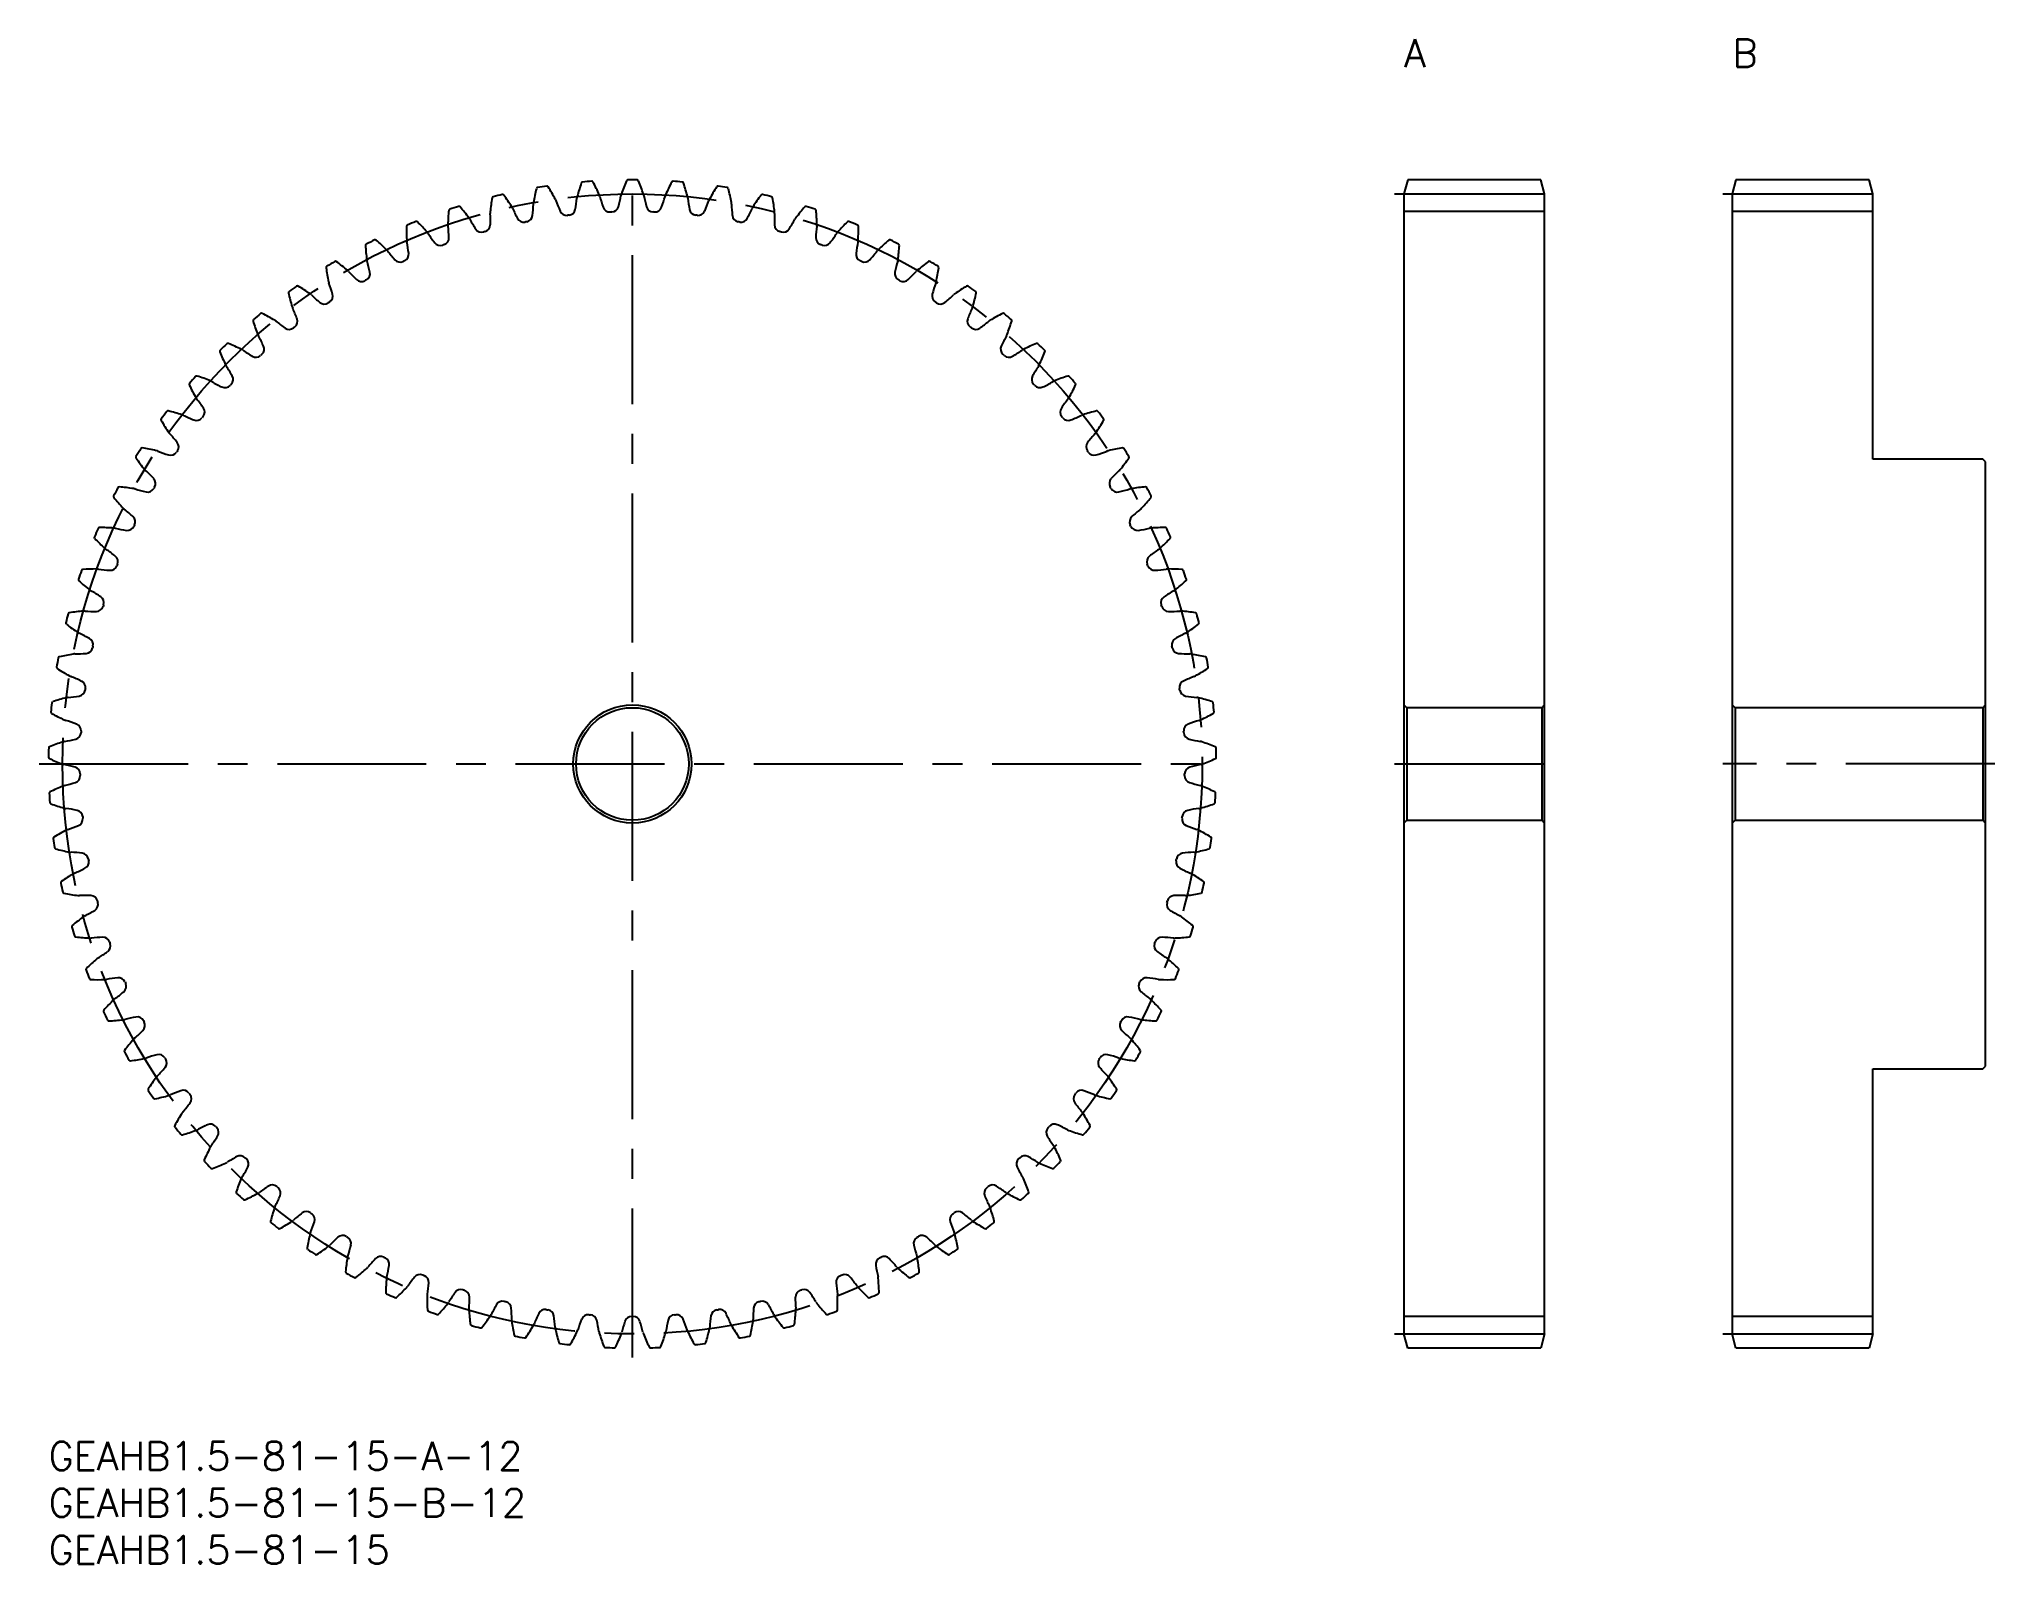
# Model space of a CAD drawing. Extents: x -1 to 207, y -13 to 150.
import ezdxf

# ---------------------------------------------------------------- set-up
doc = ezdxf.new("R2010")
doc.units = 0
doc.header["$LTSCALE"] = 0.5
doc.linetypes.add('CENTER', pattern=[50.8, 31.75, -6.35, 6.35, -6.35])
for name, color, linetype in [('MSM_CENTER', 1, 'CENTER'), ('MSM_CONTINUOUS', 7, 'CONTINUOUS'), ('MSM_PART_NUMBER', 7, 'CONTINUOUS')]:
    doc.layers.add(name, color=color, linetype=linetype)
doc.styles.get("Standard").update_dxf_attribs({"font": 'txt.shx', "height": 1, "bigfont": 'bigfont.shx'})

# ---------------------------------------------------------------- blocks, each defined once
blk = doc.blocks.new('*U2')
at = {"layer": 'MSM_PART_NUMBER'}
blk.add_text('GEAHB1.5-81-15-A-12', height=3, dxfattribs=at).set_placement((0, -3))
blk = doc.blocks.new('*U3')
at = {"layer": 'MSM_PART_NUMBER'}
blk.add_text('GEAHB1.5-81-15-B-12', height=3, dxfattribs=at).set_placement((0, -8))
blk = doc.blocks.new('*U4')
at = {"layer": 'MSM_PART_NUMBER'}
blk.add_text('GEAHB1.5-81-15', height=3, dxfattribs=at).set_placement((0, -13))
blk = doc.blocks.new('*U5')
at = {"layer": 'MSM_PART_NUMBER'}
blk.add_text('B', height=3, dxfattribs=at).set_placement((179.5, 146.5))
blk = doc.blocks.new('*U6')
at = {"layer": 'MSM_PART_NUMBER'}
blk.add_text('A', height=3, dxfattribs=at).set_placement((144.5, 146.5))

msp = doc.modelspace()

# ---------------------------------------------------------------- linework, layer by layer
at = {"layer": 'MSM_CENTER'}
for p, q in [((62.25, 9), (62.25, 135.5)), ((143.5, 133), (160.5, 133)), ((178.5, 133), (195.5, 133)), ((-1, 72.25), (125.5, 72.25)), ((143.5, 72.25), (160.5, 72.25)), ((207.5, 72.25), (178.5, 72.25)), ((143.5, 11.5), (160.5, 11.5)), ((178.5, 11.5), (195.5, 11.5))]:
    msp.add_line(p, q, dxfattribs=at)
msp.add_circle((62.25, 72.25), 60.75, dxfattribs=at)
at = {"layer": 'MSM_CONTINUOUS'}
for p, q in [((144.9, 134.5), (144.5, 133)), ((159.1, 134.5), (144.9, 134.5)), ((159.5, 133), (159.1, 134.5)), ((179.9, 134.5), (179.5, 133)), ((194.1, 134.5), (179.9, 134.5)), ((194.5, 133), (194.1, 134.5)), ((144.5, 133), (144.5, 11.5)), ((159.5, 11.5), (159.5, 133)), ((179.5, 133), (179.5, 11.5)), ((194.5, 104.75), (194.5, 133)), ((159.5, 131.12), (144.5, 131.12)), ((194.5, 131.12), (179.5, 131.12)), ((206.2, 104.75), (194.5, 104.75)), ((206.5, 104.45), (206.2, 104.75)), ((206.5, 40.05), (206.5, 104.45)), ((144.5, 78.55), (144.8, 78.25)), ((144.8, 78.25), (144.8, 66.25)), ((159.2, 78.25), (144.8, 78.25)), ((159.2, 78.25), (159.5, 78.55)), ((159.2, 78.25), (159.2, 66.25)), ((179.5, 78.55), (179.8, 78.25)), ((179.8, 78.25), (179.8, 66.25)), ((206.2, 78.25), (179.8, 78.25)), ((206.2, 78.25), (206.5, 78.55)), ((206.2, 78.25), (206.2, 66.25)), ((144.8, 66.25), (144.5, 65.95)), ((144.8, 66.25), (159.2, 66.25)), ((159.5, 65.95), (159.2, 66.25)), ((179.8, 66.25), (179.5, 65.95)), ((179.8, 66.25), (206.2, 66.25)), ((206.5, 65.95), (206.2, 66.25)), ((194.5, 11.5), (194.5, 39.75)), ((194.5, 39.75), (206.2, 39.75)), ((206.2, 39.75), (206.5, 40.05)), ((159.5, 13.38), (144.5, 13.38)), ((194.5, 13.38), (179.5, 13.38)), ((144.9, 10), (144.5, 11.5)), ((159.5, 11.5), (159.1, 10)), ((179.9, 10), (179.5, 11.5)), ((194.5, 11.5), (194.1, 10)), ((159.1, 10), (144.9, 10)), ((194.1, 10), (179.9, 10))]:
    msp.add_line(p, q, dxfattribs=at)
for radius in [6.3, 6]:
    msp.add_circle((62.25, 72.25), radius, dxfattribs=at)
for centre, radius, start, end in [((71.64, 128.56), 20.25, 165.6987, 170), ((52.17, 133.53), 0.15, 99.3455, 165.6987), ((62.25, 72.25), 62.25, 98.4326, 99.3451), ((53.14, 133.68), 0.15, 32.0791, 98.4326), ((36.11, 123), 20.25, 27.7778, 32.0791), ((75.98, 127.66), 20.25, 161.2543, 165.5556), ((56.94, 134.12), 0.15, 94.9011, 161.2543), ((62.25, 72.25), 62.25, 93.9882, 94.9007), ((57.93, 134.2), 0.15, 27.6348, 93.9882), ((40.12, 124.88), 20.25, 23.3333, 27.6346), ((80.23, 126.43), 20.25, 156.8098, 161.1111), ((61.76, 134.35), 0.15, 90.4566, 156.8098), ((62.25, 72.25), 62.25, 89.5438, 90.4562), ((62.74, 134.35), 0.15, 23.19, 89.5437), ((44.27, 126.43), 20.25, 18.8889, 23.1902), ((84.38, 124.88), 20.25, 152.3654, 156.6667), ((66.57, 134.2), 0.15, 86.0118, 152.3654), ((62.25, 72.25), 62.25, 85.0993, 86.0118), ((67.56, 134.12), 0.15, 18.7457, 85.0993), ((48.52, 127.66), 20.25, 14.4444, 18.7457), ((88.39, 123), 20.25, 147.9209, 152.2222), ((71.36, 133.68), 0.15, 81.5674, 147.9209), ((62.25, 72.25), 62.25, 80.6549, 81.5674), ((72.33, 133.53), 0.15, 14.3013, 80.6549), ((52.86, 128.56), 20.25, 10, 14.3013), ((42.82, 131.23), 0.15, 108.234, 174.5876), ((62.25, 72.25), 62.25, 107.3215, 108.234), ((43.76, 131.53), 0.15, 40.968, 107.3215), ((28.58, 118.36), 20.25, 36.6667, 40.968), ((67.25, 129.12), 20.25, 170.1432, 174.4444), ((47.45, 132.56), 0.15, 103.7899, 170.1431), ((62.25, 72.25), 62.25, 102.8771, 103.7896), ((48.41, 132.79), 0.15, 36.5235, 102.8771), ((32.26, 120.83), 20.25, 32.2222, 36.5235), ((48.34, 130.96), 1.25, 24.3365, 32.2223), ((65.87, 138.89), 18, 204.3365, 208.197), ((33.7, 132.57), 18, 354.0253, 357.8857), ((52.93, 131.86), 1.25, 169.9999, 177.8857), ((52.93, 131.86), 1.25, 19.8921, 27.7779), ((71.02, 138.41), 18, 199.892, 203.7525), ((38.46, 134.6), 18, 349.5808, 353.4413), ((57.57, 132.4), 1.25, 165.5555, 173.4412), ((57.57, 132.4), 1.25, 15.4477, 23.3334), ((76.12, 137.53), 18, 195.4476, 199.3081), ((59.84, 131.83), 0.75, 199.3081, 272.3121), ((60.03, 131.83), 0.75, 272.1323, 345.1364), ((43.36, 136.26), 18, 345.1364, 348.9969), ((62.25, 132.59), 1.25, 161.111, 168.9968), ((62.25, 132.59), 1.25, 11.0032, 18.889), ((81.14, 136.26), 18, 191.0031, 194.8636), ((64.47, 131.83), 0.75, 194.8636, 267.8677), ((64.66, 131.83), 0.75, 267.6878, 340.6919), ((48.38, 137.53), 18, 340.6919, 344.5524), ((66.93, 132.4), 1.25, 156.6666, 164.5523), ((66.93, 132.4), 1.25, 6.5588, 14.4445), ((86.04, 134.6), 18, 186.5587, 190.4192), ((53.48, 138.41), 18, 336.2475, 340.108), ((71.57, 131.86), 1.25, 152.2221, 160.1079), ((71.57, 131.86), 1.25, 2.1143, 10.0001), ((90.8, 132.57), 18, 182.1143, 185.9747), ((58.63, 138.89), 18, 331.803, 335.6635), ((76.16, 130.96), 1.25, 147.7777, 155.6635), ((92.24, 120.83), 20.25, 143.4765, 147.7778), ((76.09, 132.79), 0.15, 77.1229, 143.4765), ((62.25, 72.25), 62.25, 76.2104, 77.1229), ((77.05, 132.56), 0.15, 9.857, 76.2104), ((57.25, 129.12), 20.25, 5.5556, 9.8568), ((95.92, 118.36), 20.25, 139.032, 143.3333), ((80.74, 131.53), 0.15, 72.6785, 139.032), ((62.25, 72.25), 62.25, 71.766, 72.6785), ((81.68, 131.23), 0.15, 5.4124, 71.766), ((58.4, 129.21), 20.25, 179.032, 183.3333), ((38.31, 129.55), 0.15, 112.6785, 179.032), ((62.25, 72.25), 62.25, 111.766, 112.6785), ((39.22, 129.92), 0.15, 45.4124, 111.766), ((25.11, 115.61), 20.25, 41.1111, 45.4124), ((62.83, 129.34), 20.25, 174.5876, 178.8889), ((43.83, 129.7), 1.25, 178.8888, 186.7746), ((24.72, 127.43), 18, 2.9141, 6.7746), ((43.83, 129.7), 1.25, 28.781, 36.6667), ((60.7, 138.97), 18, 208.7809, 212.6414), ((46.35, 129.72), 0.75, 285.4656, 358.4697), ((48.34, 130.96), 1.25, 174.4444, 182.3301), ((29.11, 130.18), 18, 358.4697, 2.3302), ((50.67, 130.74), 0.75, 208.197, 281.201), ((62.25, 72.25), 58.87, 101.0212, 101.201), ((50.85, 130.78), 0.75, 281.0212, 354.0253), ((55.24, 131.46), 0.75, 203.7525, 276.7566), ((62.25, 72.25), 58.87, 96.5768, 96.7566), ((55.42, 131.48), 0.75, 276.5768, 349.5808), ((62.25, 72.25), 58.87, 92.1323, 92.3121), ((62.25, 72.25), 58.87, 87.6879, 87.8677), ((69.08, 131.48), 0.75, 190.4192, 263.4232), ((62.25, 72.25), 58.87, 83.2434, 83.4232), ((69.26, 131.46), 0.75, 263.2434, 336.2475), ((73.65, 130.78), 0.75, 185.9747, 258.9788), ((62.25, 72.25), 58.87, 78.799, 78.9788), ((73.83, 130.74), 0.75, 258.7989, 331.803), ((95.39, 130.18), 18, 177.6698, 181.5303), ((76.16, 130.96), 1.25, 357.6699, 5.5556), ((78.15, 129.72), 0.75, 181.5303, 254.5344), ((63.8, 138.97), 18, 327.3586, 331.2191), ((80.67, 129.7), 1.25, 143.3333, 151.219), ((99.78, 127.43), 18, 173.2254, 177.0859), ((61.67, 129.34), 20.25, 1.1111, 5.4124), ((80.67, 129.7), 1.25, 353.2254, 1.1112), ((99.39, 115.61), 20.25, 134.5876, 138.8889), ((85.28, 129.92), 0.15, 68.234, 134.5876), ((62.25, 72.25), 62.25, 67.3215, 68.234), ((86.19, 129.55), 0.15, 0.968, 67.3215), ((66.1, 129.21), 20.25, 356.6667, 0.968), ((33.94, 127.52), 0.15, 117.1233, 183.4765), ((54, 128.74), 20.25, 183.4765, 187.7778), ((62.25, 72.25), 62.25, 116.2104, 117.1229), ((34.82, 127.96), 0.15, 49.8568, 116.2104), ((21.86, 112.6), 20.25, 45.5556, 49.8568), ((39.43, 128.1), 1.25, 183.3333, 191.219), ((20.55, 124.36), 18, 7.3586, 11.2191), ((39.43, 128.1), 1.25, 33.2254, 41.1112), ((55.53, 138.65), 18, 213.2254, 217.0859), ((41.77, 128.25), 0.75, 217.0859, 290.0899), ((62.25, 72.25), 58.87, 109.9101, 110.0899), ((41.94, 128.31), 0.75, 289.9101, 2.9141), ((46.17, 129.67), 0.75, 212.6414, 285.6455), ((62.25, 72.25), 58.87, 105.4656, 105.6455), ((62.25, 72.25), 58.87, 74.3545, 74.5344), ((78.33, 129.67), 0.75, 254.3545, 327.3586), ((82.56, 128.31), 0.75, 177.0859, 250.0899), ((62.25, 72.25), 58.87, 69.9101, 70.0899), ((82.73, 128.25), 0.75, 249.9101, 322.9141), ((68.97, 138.65), 18, 322.9141, 326.7746), ((85.07, 128.1), 1.25, 138.8888, 146.7746), ((103.95, 124.36), 18, 168.7809, 172.6414), ((85.07, 128.1), 1.25, 348.781, 356.6667), ((102.64, 112.6), 20.25, 130.1432, 134.4444), ((89.68, 127.96), 0.15, 63.7896, 130.1432), ((62.25, 72.25), 62.25, 62.8771, 63.7896), ((70.5, 128.74), 20.25, 352.2222, 356.5235), ((90.56, 127.52), 0.15, 356.5235, 62.8771), ((29.74, 125.16), 0.15, 121.5674, 187.9209), ((49.65, 127.93), 20.25, 187.9209, 192.2222), ((62.25, 72.25), 62.25, 120.6549, 121.5674), ((30.59, 125.67), 0.15, 54.3013, 120.6549), ((18.86, 109.35), 20.25, 50, 54.3013), ((35.17, 126.17), 1.25, 187.7777, 195.6635), ((16.64, 120.97), 18, 11.803, 15.6635), ((35.17, 126.17), 1.25, 37.6699, 45.5556), ((50.4, 137.93), 18, 217.6698, 221.5303), ((37.49, 126.49), 0.75, 221.5303, 294.5344), ((62.25, 72.25), 58.87, 114.3545, 114.5344), ((37.66, 126.57), 0.75, 294.3545, 7.3586), ((86.84, 126.57), 0.75, 172.6414, 245.6455), ((62.25, 72.25), 58.87, 65.4656, 65.6455), ((87.01, 126.49), 0.75, 245.4656, 318.4697), ((74.1, 137.93), 18, 318.4697, 322.3302), ((89.33, 126.17), 1.25, 134.4444, 142.3301), ((107.86, 120.97), 18, 164.3365, 168.197), ((89.33, 126.17), 1.25, 344.3365, 352.2223), ((105.64, 109.35), 20.25, 125.6987, 130), ((93.91, 125.67), 0.15, 59.3451, 125.6987), ((62.25, 72.25), 62.25, 58.4326, 59.3451), ((74.85, 127.93), 20.25, 347.7778, 352.0791), ((94.76, 125.16), 0.15, 352.0791, 58.4326), ((62.25, 72.25), 62.25, 125.0993, 126.0118), ((26.54, 123.06), 0.15, 58.7457, 125.0993), ((16.11, 105.87), 20.25, 54.4444, 58.7457), ((31.07, 123.91), 1.25, 192.2221, 200.1079), ((13, 117.29), 18, 16.2475, 20.108), ((31.07, 123.91), 1.25, 42.1143, 50.0001), ((45.35, 136.81), 18, 222.1143, 225.9747), ((33.36, 124.41), 0.75, 225.9747, 298.9788), ((62.25, 72.25), 58.87, 118.799, 118.9788), ((33.53, 124.5), 0.75, 298.799, 11.803), ((90.97, 124.5), 0.75, 168.197, 241.2009), ((62.25, 72.25), 58.87, 61.0212, 61.201), ((91.14, 124.41), 0.75, 241.0212, 314.0253), ((79.15, 136.81), 18, 314.0253, 317.8857), ((93.43, 123.91), 1.25, 129.9999, 137.8857), ((111.5, 117.29), 18, 159.892, 163.7525), ((93.43, 123.91), 1.25, 339.8921, 347.7779), ((108.39, 105.87), 20.25, 121.2543, 125.5556), ((97.96, 123.06), 0.15, 54.9007, 121.2543), ((62.25, 72.25), 62.25, 53.9882, 54.9007), ((25.74, 122.48), 0.15, 126.0118, 192.3654), ((45.37, 126.79), 20.25, 192.3654, 196.6667), ((27.17, 121.34), 1.25, 196.6666, 204.5523), ((27.17, 121.34), 1.25, 46.5588, 54.4445), ((40.4, 135.31), 18, 226.5587, 230.4192), ((29.41, 122.01), 0.75, 230.4192, 303.4232), ((62.25, 72.25), 58.87, 123.2434, 123.4232), ((29.56, 122.12), 0.75, 303.2434, 16.2475), ((94.94, 122.12), 0.75, 163.7525, 236.7565), ((62.25, 72.25), 58.87, 56.5768, 56.7566), ((95.09, 122.01), 0.75, 236.5767, 309.5808), ((84.1, 135.31), 18, 309.5808, 313.4413), ((97.33, 121.34), 1.25, 125.5555, 133.4412), ((97.33, 121.34), 1.25, 335.4477, 343.3334), ((79.13, 126.79), 20.25, 343.3333, 347.6346), ((98.76, 122.48), 0.15, 347.6346, 53.9882), ((21.96, 119.5), 0.15, 130.4566, 196.8098), ((41.2, 125.31), 20.25, 196.8098, 201.1111), ((62.25, 72.25), 62.25, 129.5438, 130.4562), ((22.71, 120.14), 0.15, 63.1902, 129.5438), ((13.65, 102.2), 20.25, 58.8889, 63.1902), ((23.47, 118.47), 1.25, 51.0032, 58.889), ((35.58, 133.43), 18, 231.0031, 234.8636), ((9.66, 113.34), 18, 20.6919, 24.5524), ((25.8, 119.43), 0.75, 307.6879, 20.6919), ((98.7, 119.43), 0.75, 159.3081, 232.3121), ((114.84, 113.34), 18, 155.4476, 159.3081), ((88.92, 133.43), 18, 305.1364, 308.9969), ((101.03, 118.47), 1.25, 121.111, 128.9968), ((110.85, 102.2), 20.25, 116.8098, 121.1111), ((101.79, 120.14), 0.15, 50.4562, 116.8098), ((62.25, 72.25), 62.25, 49.5438, 50.4562), ((83.3, 125.31), 20.25, 338.8889, 343.1902), ((102.54, 119.5), 0.15, 343.1902, 49.5438), ((62.25, 72.25), 62.25, 133.9882, 134.9007), ((19.12, 116.93), 0.15, 67.6346, 133.9882), ((11.47, 98.34), 20.25, 63.3333, 67.6346), ((23.47, 118.47), 1.25, 201.111, 208.9968), ((6.63, 109.14), 18, 25.1364, 28.9969), ((22.25, 116.47), 0.75, 312.1323, 25.1364), ((25.65, 119.32), 0.75, 234.8636, 307.8677), ((62.25, 72.25), 58.87, 127.6879, 127.8677), ((62.25, 72.25), 58.87, 52.1323, 52.3121), ((98.85, 119.32), 0.75, 232.1323, 305.1364), ((102.25, 116.47), 0.75, 154.8636, 227.8676), ((117.87, 109.14), 18, 151.0031, 154.8636), ((101.03, 118.47), 1.25, 331.0032, 338.889), ((113.03, 98.34), 20.25, 112.3654, 116.6667), ((105.38, 116.93), 0.15, 46.0118, 112.3654), ((62.25, 72.25), 62.25, 45.0993, 46.0118), ((18.41, 116.24), 0.15, 134.9007, 201.2543), ((37.15, 123.52), 20.25, 201.2543, 205.5556), ((20, 115.33), 1.25, 205.5555, 213.4412), ((20, 115.33), 1.25, 55.4477, 63.3334), ((30.92, 131.18), 18, 235.4476, 239.3081), ((22.11, 116.34), 0.75, 239.3081, 312.3121), ((62.25, 72.25), 58.87, 132.1323, 132.3121), ((62.25, 72.25), 58.87, 47.6879, 47.8677), ((102.39, 116.34), 0.75, 227.6878, 300.6919), ((93.58, 131.18), 18, 300.6919, 304.5524), ((104.5, 115.33), 1.25, 116.6666, 124.5523), ((104.5, 115.33), 1.25, 326.5588, 334.4445), ((87.35, 123.52), 20.25, 334.4444, 338.7457), ((106.09, 116.24), 0.15, 338.7457, 45.0993), ((15.14, 112.71), 0.15, 139.3451, 205.6987), ((33.25, 121.42), 20.25, 205.6987, 210), ((62.25, 72.25), 62.25, 138.4326, 139.3451), ((15.79, 113.45), 0.15, 72.0791, 138.4326), ((9.6, 94.33), 20.25, 67.7778, 72.0791), ((16.79, 111.92), 1.25, 59.8921, 67.7779), ((26.44, 128.57), 18, 239.892, 243.7525), ((3.94, 104.72), 18, 29.5808, 33.4413), ((62.25, 72.25), 58.87, 136.5768, 136.7566), ((18.94, 113.24), 0.75, 316.5768, 29.5808), ((105.56, 113.24), 0.75, 150.4192, 223.4232), ((120.56, 104.72), 18, 146.5587, 150.4192), ((62.25, 72.25), 58.87, 43.2434, 43.4232), ((98.06, 128.57), 18, 296.2475, 300.108), ((107.71, 111.92), 1.25, 112.2221, 120.1079), ((114.9, 94.33), 20.25, 107.9209, 112.2222), ((108.71, 113.45), 0.15, 41.5674, 107.9209), ((91.25, 121.42), 20.25, 330, 334.3013), ((62.25, 72.25), 62.25, 40.6549, 41.5674), ((109.36, 112.71), 0.15, 334.3013, 40.6549), ((16.79, 111.92), 1.25, 209.9999, 217.8857), ((1.6, 100.1), 18, 34.0253, 37.8857), ((18.82, 113.1), 0.75, 243.7525, 316.7566), ((105.68, 113.1), 0.75, 223.2434, 296.2475), ((122.9, 100.1), 18, 142.1143, 145.9747), ((107.71, 111.92), 1.25, 322.1143, 330.0001), ((12.14, 108.94), 0.15, 143.7896, 210.1432), ((29.53, 119.03), 20.25, 210.1432, 214.4444), ((62.25, 72.25), 62.25, 142.8771, 143.7896), ((12.74, 109.73), 0.15, 76.5237, 142.8771), ((8.05, 90.18), 20.25, 72.2222, 76.5235), ((13.85, 108.28), 1.25, 64.3365, 72.2223), ((22.19, 125.63), 18, 244.3365, 248.197), ((15.78, 109.61), 0.75, 248.197, 321.201), ((62.25, 72.25), 58.87, 141.0212, 141.201), ((15.9, 109.76), 0.75, 321.0212, 34.0253), ((108.6, 109.76), 0.75, 145.9747, 218.9788), ((62.25, 72.25), 58.87, 38.799, 38.9788), ((108.72, 109.61), 0.75, 218.7989, 291.803), ((102.31, 125.63), 18, 291.803, 295.6635), ((110.65, 108.28), 1.25, 107.7777, 115.6635), ((116.45, 90.18), 20.25, 103.4765, 107.7778), ((94.97, 119.03), 20.25, 325.5556, 329.8568), ((111.76, 109.73), 0.15, 37.1229, 103.4765), ((62.25, 72.25), 62.25, 36.2104, 37.1229), ((112.36, 108.94), 0.15, 329.8568, 36.2104), ((13.85, 108.28), 1.25, 214.4444, 222.3301), ((-0.37, 95.32), 18, 38.4697, 42.3302), ((13.13, 106.05), 0.75, 325.4656, 38.4697), ((111.37, 106.05), 0.75, 141.5303, 214.5344), ((124.87, 95.32), 18, 137.6698, 141.5303), ((110.65, 108.28), 1.25, 317.6699, 325.5556), ((9.45, 104.94), 0.15, 148.234, 214.5876), ((62.25, 72.25), 62.25, 147.3215, 148.234), ((26, 116.35), 20.25, 214.5876, 218.8889), ((9.98, 105.78), 0.15, 80.968, 147.3215), ((6.82, 85.93), 20.25, 76.6667, 80.968), ((11.21, 104.42), 1.25, 68.781, 76.6667), ((18.17, 122.36), 18, 248.7809, 252.6414), ((13.03, 105.9), 0.75, 252.6414, 325.6455), ((62.25, 72.25), 58.87, 145.4656, 145.6455), ((62.25, 72.25), 58.87, 34.3545, 34.5344), ((111.47, 105.9), 0.75, 214.3545, 287.3586), ((106.33, 122.36), 18, 287.3586, 291.2191), ((113.29, 104.42), 1.25, 103.3333, 111.219), ((117.68, 85.93), 20.25, 99.032, 103.3333), ((98.5, 116.35), 20.25, 321.1111, 325.4124), ((114.52, 105.78), 0.15, 32.6785, 99.032), ((62.25, 72.25), 62.25, 31.766, 32.6785), ((115.05, 104.94), 0.15, 325.4124, 31.766), ((11.21, 104.42), 1.25, 218.8888, 226.7746), ((-1.97, 90.4), 18, 42.9141, 46.7746), ((10.66, 102.14), 0.75, 329.9101, 42.9141), ((113.84, 102.14), 0.75, 137.0859, 210.0898), ((126.47, 90.4), 18, 133.2254, 137.0859), ((113.29, 104.42), 1.25, 313.2254, 321.1112), ((7.08, 100.75), 0.15, 152.6788, 219.032), ((62.25, 72.25), 62.25, 151.766, 152.6785), ((22.69, 113.41), 20.25, 219.032, 223.3333), ((7.54, 101.63), 0.15, 85.4124, 151.766), ((5.93, 81.59), 20.25, 81.1111, 85.4124), ((8.87, 100.37), 1.25, 73.2254, 81.1112), ((14.42, 118.8), 18, 253.2254, 257.0859), ((10.57, 101.98), 0.75, 257.0859, 330.0899), ((62.25, 72.25), 58.87, 149.9101, 150.0899), ((62.25, 72.25), 58.87, 29.9101, 30.0899), ((113.93, 101.98), 0.75, 209.9101, 282.9141), ((110.08, 118.8), 18, 282.9141, 286.7746), ((115.63, 100.37), 1.25, 98.8888, 106.7746), ((118.57, 81.59), 20.25, 94.5876, 98.8889), ((101.81, 113.41), 20.25, 316.6667, 320.968), ((116.96, 101.63), 0.15, 28.234, 94.5876), ((62.25, 72.25), 62.25, 27.3215, 28.234), ((117.42, 100.75), 0.15, 320.968, 27.3215), ((8.87, 100.37), 1.25, 223.3333, 231.219), ((-3.19, 85.37), 18, 47.3586, 51.2191), ((8.5, 98.06), 0.75, 334.3545, 47.3586), ((116, 98.06), 0.75, 132.6414, 205.6455), ((127.69, 85.37), 18, 128.7809, 132.6414), ((115.63, 100.37), 1.25, 308.781, 316.6667), ((5.03, 96.39), 0.15, 157.1233, 223.4765), ((62.25, 72.25), 62.25, 156.2104, 157.1229), ((19.62, 110.22), 20.25, 223.4765, 227.7778), ((5.43, 97.3), 0.15, 89.8568, 156.2104), ((5.38, 77.2), 20.25, 85.5556, 89.8568), ((6.85, 96.15), 1.25, 77.6699, 85.5556), ((10.96, 114.95), 18, 257.6698, 261.5303), ((8.42, 97.89), 0.75, 261.5303, 334.5344), ((62.25, 72.25), 58.87, 154.3545, 154.5344), ((62.25, 72.25), 58.87, 25.4656, 25.6455), ((116.08, 97.89), 0.75, 205.4656, 278.4697), ((113.54, 114.95), 18, 278.4697, 282.3302), ((117.65, 96.15), 1.25, 94.4444, 102.3301), ((119.12, 77.2), 20.25, 90.1432, 94.4444), ((104.88, 110.22), 20.25, 312.2222, 316.5235), ((119.07, 97.3), 0.15, 23.7896, 90.1432), ((62.25, 72.25), 62.25, 22.8771, 23.7896), ((119.47, 96.39), 0.15, 316.5235, 22.8771), ((6.85, 96.15), 1.25, 227.7777, 235.6635), ((-4.01, 80.26), 18, 51.803, 55.6635), ((6.66, 93.81), 0.75, 338.799, 51.803), ((117.84, 93.81), 0.75, 128.197, 201.2009), ((128.51, 80.26), 18, 124.3365, 128.197), ((117.65, 96.15), 1.25, 304.3365, 312.2223), ((62.25, 72.25), 62.25, 160.6549, 161.5674), ((3.34, 91.89), 0.15, 161.5674, 227.9209), ((16.81, 106.8), 20.25, 227.9209, 232.2222), ((3.66, 92.82), 0.15, 94.3013, 160.6549), ((5.16, 72.78), 20.25, 90, 94.3013), ((5.16, 91.78), 1.25, 82.1143, 90.0001), ((7.8, 110.85), 18, 262.1143, 265.9747), ((6.59, 93.64), 0.75, 265.9747, 338.9788), ((62.25, 72.25), 58.87, 158.799, 158.9788), ((62.25, 72.25), 58.87, 21.0212, 21.201), ((117.91, 93.64), 0.75, 201.0212, 274.0253), ((116.7, 110.85), 18, 274.0253, 277.8857), ((119.34, 91.78), 1.25, 89.9999, 97.8857), ((119.34, 72.78), 20.25, 85.6987, 90), ((107.69, 106.8), 20.25, 307.7778, 312.0791), ((120.84, 92.82), 0.15, 19.3451, 85.6987), ((62.25, 72.25), 62.25, 18.4326, 19.3451), ((121.16, 91.89), 0.15, 312.0791, 18.4326), ((5.16, 91.78), 1.25, 232.2221, 240.1079), ((-4.43, 75.1), 18, 56.2475, 60.108), ((5.16, 89.44), 0.75, 343.2434, 56.2475), ((119.34, 89.44), 0.75, 123.7525, 196.7565), ((128.93, 75.1), 18, 119.892, 123.7525), ((119.34, 91.78), 1.25, 299.8921, 307.7779), ((62.25, 72.25), 62.25, 165.0993, 166.0118), ((2.24, 88.22), 0.15, 98.7457, 165.0993), ((5.29, 68.35), 20.25, 94.4444, 98.7457), ((3.82, 87.3), 1.25, 86.5588, 94.4445), ((4.98, 106.51), 18, 266.5587, 270.4192), ((5.1, 89.26), 0.75, 270.4192, 343.4232), ((62.25, 72.25), 58.87, 163.2434, 163.4232), ((62.25, 72.25), 58.87, 16.5768, 16.7566), ((119.4, 89.26), 0.75, 196.5767, 269.5808), ((119.52, 106.51), 18, 269.5808, 273.4413), ((120.68, 87.3), 1.25, 85.5555, 93.4412), ((119.21, 68.35), 20.25, 81.2543, 85.5556), ((122.26, 88.22), 0.15, 14.9007, 81.2543), ((62.25, 72.25), 62.25, 13.9882, 14.9007), ((1.99, 87.26), 0.15, 166.0122, 232.3654), ((14.27, 103.18), 20.25, 232.3654, 236.6667), ((3.82, 87.3), 1.25, 236.6666, 244.5523), ((-4.45, 69.92), 18, 60.6919, 64.5524), ((4, 84.96), 0.75, 347.6879, 60.6919), ((120.5, 84.96), 0.75, 119.3081, 192.3121), ((128.95, 69.92), 18, 115.4476, 119.3081), ((120.68, 87.3), 1.25, 295.4477, 303.3334), ((110.23, 103.18), 20.25, 303.3333, 307.6346), ((122.51, 87.26), 0.15, 307.6348, 13.9882), ((62.25, 72.25), 62.25, 169.5438, 170.4562), ((1.18, 83.52), 0.15, 103.1902, 169.5438), ((5.77, 63.95), 20.25, 98.8889, 103.1902), ((2.83, 82.73), 1.25, 91.0032, 98.889), ((2.49, 101.97), 18, 271.0031, 274.8636), ((3.96, 84.78), 0.75, 274.8636, 347.8677), ((62.25, 72.25), 58.87, 167.6879, 167.8677), ((62.25, 72.25), 58.87, 12.1323, 12.3121), ((120.54, 84.78), 0.75, 192.1323, 265.1364), ((122.01, 101.97), 18, 265.1364, 268.9969), ((121.67, 82.73), 1.25, 81.111, 88.9968), ((118.73, 63.95), 20.25, 76.8098, 81.1111), ((123.32, 83.52), 0.15, 10.4562, 76.8098), ((62.25, 72.25), 62.25, 9.5438, 10.4562), ((1.01, 82.55), 0.15, 170.4562, 236.8098), ((12.01, 99.37), 20.25, 236.8098, 241.1111), ((2.83, 82.73), 1.25, 241.111, 248.9968), ((-4.07, 64.76), 18, 65.1364, 68.9969), ((128.57, 64.76), 18, 111.0031, 114.8636), ((121.67, 82.73), 1.25, 291.0032, 298.889), ((112.49, 99.37), 20.25, 298.8889, 303.1902), ((123.49, 82.55), 0.15, 303.1902, 9.5438), ((6.58, 59.6), 20.25, 103.3333, 107.6346), ((2.2, 78.09), 1.25, 95.4477, 103.3334), ((0.37, 97.25), 18, 275.4476, 279.3081), ((3.16, 80.23), 0.75, 279.3081, 352.3121), ((3.19, 80.41), 0.75, 352.1323, 65.1364), ((62.25, 72.25), 58.87, 172.1323, 172.3121), ((121.31, 80.41), 0.75, 114.8636, 187.8676), ((62.25, 72.25), 58.87, 7.6879, 7.8677), ((121.34, 80.23), 0.75, 187.6878, 260.6919), ((124.13, 97.25), 18, 260.6919, 264.5524), ((122.3, 78.09), 1.25, 76.6666, 84.5523), ((117.92, 59.6), 20.25, 72.3654, 76.6667), ((62.25, 72.25), 62.25, 173.9882, 174.9007), ((0.4, 77.77), 0.15, 174.9011, 241.2543), ((10.06, 95.39), 20.25, 241.2543, 245.5556), ((0.49, 78.75), 0.15, 107.6346, 173.9882), ((114.44, 95.39), 20.25, 294.4444, 298.7457), ((124.01, 78.75), 0.15, 6.0118, 72.3654), ((62.25, 72.25), 62.25, 5.0993, 6.0118), ((124.1, 77.77), 0.15, 298.7457, 5.0993), ((2.2, 78.09), 1.25, 245.5555, 253.4412), ((-3.29, 59.64), 18, 69.5808, 73.4413), ((2.72, 75.62), 0.75, 283.7525, 356.7566), ((2.73, 75.81), 0.75, 356.5768, 69.5808), ((62.25, 72.25), 58.87, 176.5768, 176.7566), ((121.77, 75.81), 0.75, 110.4192, 183.4232), ((62.25, 72.25), 58.87, 3.2434, 3.4232), ((121.78, 75.62), 0.75, 183.2434, 256.2475), ((127.79, 59.64), 18, 106.5587, 110.4192), ((122.3, 78.09), 1.25, 286.5588, 294.4445), ((62.25, 72.25), 62.25, 178.4326, 179.3451), ((0.17, 73.95), 0.15, 112.0791, 178.4326), ((7.73, 55.32), 20.25, 107.7778, 112.0791), ((1.93, 73.42), 1.25, 99.8921, 107.7779), ((-1.38, 92.38), 18, 279.892, 283.7525), ((125.88, 92.38), 18, 256.2475, 260.108), ((122.57, 73.42), 1.25, 72.2221, 80.1079), ((116.77, 55.32), 20.25, 67.9209, 72.2222), ((124.33, 73.95), 0.15, 1.5674, 67.9209), ((62.25, 72.25), 62.25, 0.6549, 1.5674), ((0.15, 72.96), 0.15, 179.3455, 245.6987), ((8.43, 91.28), 20.25, 245.6987, 250), ((1.93, 73.42), 1.25, 249.9999, 257.8857), ((-2.11, 54.6), 18, 74.0253, 77.8857), ((2.63, 71.19), 0.75, 1.0212, 74.0253), ((2.64, 71), 0.75, 288.197, 1.201), ((62.25, 72.25), 58.87, 181.0212, 181.201), ((62.25, 72.25), 58.87, 358.799, 358.9788), ((121.86, 71), 0.75, 178.7989, 251.803), ((121.87, 71.19), 0.75, 105.9747, 178.9788), ((126.61, 54.6), 18, 102.1143, 105.9747), ((122.57, 73.42), 1.25, 282.1143, 290.0001), ((116.07, 91.28), 20.25, 290, 294.3013), ((124.35, 72.96), 0.15, 294.3015, 0.6549), ((0.23, 69.13), 0.15, 116.5235, 182.8771), ((62.25, 72.25), 62.25, 182.8771, 183.7896), ((9.2, 51.15), 20.25, 112.2222, 116.5235), ((2.02, 68.74), 1.25, 104.3365, 112.2223), ((-2.75, 87.39), 18, 284.3365, 288.197), ((127.25, 87.39), 18, 251.803, 255.6635), ((122.48, 68.74), 1.25, 67.7777, 75.6635), ((115.3, 51.15), 20.25, 63.4765, 67.7778), ((124.27, 69.13), 0.15, 357.1229, 63.4765), ((62.25, 72.25), 62.25, 356.2104, 357.1229), ((0.29, 68.15), 0.15, 183.7899, 250.1432), ((7.11, 87.05), 20.25, 250.1432, 254.4444), ((2.02, 68.74), 1.25, 254.4444, 262.3301), ((-0.55, 49.67), 18, 78.4697, 82.3302), ((2.9, 66.57), 0.75, 5.4656, 78.4697), ((121.6, 66.57), 0.75, 101.5303, 174.5344), ((125.05, 49.67), 18, 97.6698, 101.5303), ((122.48, 68.74), 1.25, 277.6699, 285.5556), ((117.39, 87.05), 20.25, 285.5556, 289.8568), ((124.21, 68.15), 0.15, 289.857, 356.2104), ((11, 47.1), 20.25, 116.6667, 120.968), ((2.47, 64.08), 1.25, 108.781, 116.6667), ((-3.73, 82.31), 18, 288.7809, 292.6414), ((2.91, 66.38), 0.75, 292.6414, 5.6455), ((62.25, 72.25), 58.87, 185.4656, 185.6455), ((62.25, 72.25), 58.87, 354.3545, 354.5344), ((121.59, 66.38), 0.75, 174.3545, 247.3586), ((128.23, 82.31), 18, 247.3586, 251.2191), ((122.03, 64.08), 1.25, 63.3333, 71.219), ((113.5, 47.1), 20.25, 59.032, 63.3333), ((0.66, 64.34), 0.15, 120.968, 187.3215), ((62.25, 72.25), 62.25, 187.3215, 188.234), ((0.79, 63.36), 0.15, 188.234, 254.5876), ((6.13, 82.73), 20.25, 254.5876, 258.8889), ((2.47, 64.08), 1.25, 258.8888, 266.7746), ((1.39, 44.87), 18, 82.9141, 86.7746), ((3.51, 61.99), 0.75, 9.9101, 82.9141), ((120.99, 61.99), 0.75, 97.0859, 170.0899), ((123.11, 44.87), 18, 93.2254, 97.0859), ((122.03, 64.08), 1.25, 273.2254, 281.1112), ((118.37, 82.73), 20.25, 281.1111, 285.4124), ((123.71, 63.36), 0.15, 285.4124, 351.766), ((62.25, 72.25), 62.25, 351.766, 352.6785), ((123.84, 64.34), 0.15, 352.6785, 59.032), ((13.1, 43.21), 20.25, 121.1111, 125.4124), ((3.28, 59.48), 1.25, 113.2254, 121.1112), ((-4.31, 77.16), 18, 293.2254, 297.0859), ((3.55, 61.8), 0.75, 297.0859, 10.0898), ((62.25, 72.25), 58.87, 189.9101, 190.0899), ((120.95, 61.8), 0.75, 169.9101, 242.9141), ((62.25, 72.25), 58.87, 349.9101, 350.0899), ((128.81, 77.16), 18, 242.9141, 246.7746), ((121.22, 59.48), 1.25, 58.8888, 66.7746), ((111.4, 43.21), 20.25, 54.5876, 58.8889), ((1.45, 59.59), 0.15, 125.4124, 191.766), ((62.25, 72.25), 62.25, 191.766, 192.6785), ((1.66, 58.62), 0.15, 192.6785, 259.032), ((5.49, 78.35), 20.25, 259.032, 263.3333), ((119.01, 78.35), 20.25, 276.6667, 280.968), ((122.84, 58.62), 0.15, 280.968, 347.3215), ((62.25, 72.25), 62.25, 347.3215, 348.234), ((123.05, 59.59), 0.15, 348.234, 54.5876), ((3.28, 59.48), 1.25, 263.3333, 271.219), ((3.69, 40.24), 18, 87.3586, 91.2191), ((-4.49, 71.99), 18, 297.6698, 301.5303), ((4.49, 57.47), 0.75, 14.3545, 87.3586), ((4.53, 57.29), 0.75, 301.5303, 14.5343), ((62.25, 72.25), 58.87, 194.3545, 194.5344), ((119.97, 57.29), 0.75, 165.4656, 238.4697), ((62.25, 72.25), 58.87, 345.4656, 345.6455), ((120.01, 57.47), 0.75, 92.6414, 165.6454), ((128.99, 71.99), 18, 238.4697, 242.3302), ((120.81, 40.24), 18, 88.7809, 92.6414), ((121.22, 59.48), 1.25, 268.781, 276.6667), ((2.62, 54.91), 0.15, 129.8568, 196.2104), ((62.25, 72.25), 62.25, 196.2104, 197.1229), ((15.5, 39.48), 20.25, 125.5556, 129.8568), ((4.45, 54.95), 1.25, 117.6699, 125.5556), ((120.05, 54.95), 1.25, 54.4444, 62.3301), ((109, 39.48), 20.25, 50.1432, 54.4444), ((62.25, 72.25), 62.25, 342.8771, 343.7896), ((121.88, 54.91), 0.15, 343.7896, 50.1432), ((2.9, 53.97), 0.15, 197.1229, 263.4765), ((5.19, 73.94), 20.25, 263.4765, 267.7778), ((4.45, 54.95), 1.25, 267.7777, 275.6635), ((6.35, 35.79), 18, 91.803, 95.6635), ((-4.27, 66.82), 18, 302.1143, 305.9747), ((5.81, 53.04), 0.75, 18.799, 91.803), ((5.87, 52.86), 0.75, 305.9747, 18.9787), ((62.25, 72.25), 58.87, 198.799, 198.9788), ((118.63, 52.86), 0.75, 161.0212, 234.0253), ((62.25, 72.25), 58.87, 341.0212, 341.201), ((118.69, 53.04), 0.75, 88.197, 161.2009), ((128.77, 66.82), 18, 234.0253, 237.8857), ((118.15, 35.79), 18, 84.3365, 88.197), ((120.05, 54.95), 1.25, 264.3365, 272.2223), ((119.31, 73.94), 20.25, 272.2222, 276.5235), ((121.6, 53.97), 0.15, 276.5235, 342.8771), ((4.14, 50.34), 0.15, 134.3013, 200.6549), ((62.25, 72.25), 62.25, 200.6549, 201.5674), ((18.18, 35.96), 20.25, 130, 134.3013), ((5.96, 50.52), 1.25, 122.1143, 130.0001), ((118.54, 50.52), 1.25, 49.9999, 57.8857), ((106.32, 35.96), 20.25, 45.6987, 50), ((62.25, 72.25), 62.25, 338.4326, 339.3451), ((120.36, 50.34), 0.15, 339.3451, 45.6987), ((4.5, 49.42), 0.15, 201.5674, 267.9209), ((5.23, 69.51), 20.25, 267.9209, 272.2222), ((5.96, 50.52), 1.25, 272.2221, 280.1079), ((9.34, 31.57), 18, 96.2475, 100.108), ((-3.65, 61.68), 18, 306.5587, 310.4192), ((7.46, 48.72), 0.75, 23.2434, 96.2475), ((7.54, 48.55), 0.75, 310.4192, 23.4232), ((62.25, 72.25), 58.87, 203.2434, 203.4232), ((116.96, 48.55), 0.75, 156.5767, 229.5808), ((62.25, 72.25), 58.87, 336.5768, 336.7566), ((117.04, 48.72), 0.75, 83.7525, 156.7565), ((128.15, 61.68), 18, 229.5808, 233.4413), ((115.16, 31.57), 18, 79.892, 83.7525), ((118.54, 50.52), 1.25, 259.8921, 267.7779), ((119.27, 69.51), 20.25, 267.7778, 272.0791), ((120, 49.42), 0.15, 272.0791, 338.4326), ((6.01, 45.91), 0.15, 138.7457, 205.0993), ((21.12, 32.65), 20.25, 134.4444, 138.7457), ((7.82, 46.22), 1.25, 126.5588, 134.4445), ((116.68, 46.22), 1.25, 45.5555, 53.4412), ((103.38, 32.65), 20.25, 41.2543, 45.5556), ((118.49, 45.91), 0.15, 334.9007, 41.2543), ((62.25, 72.25), 62.25, 205.0993, 206.0118), ((6.44, 45.02), 0.15, 206.0118, 272.3654), ((5.61, 65.1), 20.25, 272.3654, 276.6667), ((7.82, 46.22), 1.25, 276.6666, 284.5523), ((12.65, 27.59), 18, 100.6919, 104.5524), ((-2.63, 56.61), 18, 311.0031, 314.8636), ((9.45, 44.54), 0.75, 27.6879, 100.6919), ((9.54, 44.38), 0.75, 314.8636, 27.8677), ((62.25, 72.25), 58.87, 207.6879, 207.8677), ((114.96, 44.38), 0.75, 152.1323, 225.1364), ((62.25, 72.25), 58.87, 332.1323, 332.3121), ((115.05, 44.54), 0.75, 79.3081, 152.3121), ((127.13, 56.61), 18, 225.1364, 228.9969), ((111.85, 27.59), 18, 75.4476, 79.3081), ((116.68, 46.22), 1.25, 255.4477, 263.3334), ((118.89, 65.1), 20.25, 263.3333, 267.6346), ((118.06, 45.02), 0.15, 267.6346, 333.9882), ((62.25, 72.25), 62.25, 333.9882, 334.9007), ((8.22, 41.63), 0.15, 143.1902, 209.5438), ((24.32, 29.59), 20.25, 138.8889, 143.1902), ((10, 42.08), 1.25, 131.0032, 138.889), ((114.5, 42.08), 1.25, 41.111, 48.9968), ((100.18, 29.59), 20.25, 36.8098, 41.1111), ((116.28, 41.63), 0.15, 330.4562, 36.8098), ((62.25, 72.25), 62.25, 209.5438, 210.4562), ((8.72, 40.77), 0.15, 210.4562, 276.8098), ((6.34, 60.73), 20.25, 276.8098, 281.1111), ((10, 42.08), 1.25, 281.111, 288.9968), ((16.26, 23.89), 18, 105.1364, 108.9969), ((11.76, 40.54), 0.75, 32.1323, 105.1364), ((-1.22, 51.63), 18, 315.4476, 319.3081), ((62.25, 72.25), 58.87, 212.1323, 212.3121), ((11.86, 40.38), 0.75, 319.3081, 32.3121), ((112.64, 40.38), 0.75, 147.6878, 220.6919), ((62.25, 72.25), 58.87, 327.6879, 327.8677), ((125.72, 51.63), 18, 220.6919, 224.5524), ((112.74, 40.54), 0.75, 74.8636, 147.8677), ((108.24, 23.89), 18, 71.0031, 74.8636), ((114.5, 42.08), 1.25, 251.0032, 258.889), ((118.16, 60.73), 20.25, 258.8889, 263.1902), ((115.78, 40.77), 0.15, 263.1902, 329.5438), ((62.25, 72.25), 62.25, 329.5438, 330.4562), ((10.76, 37.53), 0.15, 147.6346, 213.9882), ((27.74, 26.77), 20.25, 143.3333, 147.6346), ((12.49, 38.12), 1.25, 135.4477, 143.3334), ((112.01, 38.12), 1.25, 36.6666, 44.5523), ((96.76, 26.77), 20.25, 32.3654, 36.6667), ((113.74, 37.53), 0.15, 326.0118, 32.3654), ((62.25, 72.25), 62.25, 213.9882, 214.9007), ((11.32, 36.72), 0.15, 214.9007, 281.2543), ((7.4, 56.43), 20.25, 281.2543, 285.5556), ((12.49, 38.12), 1.25, 285.5555, 293.4412), ((20.15, 20.47), 18, 109.5808, 113.4413), ((14.37, 36.72), 0.75, 36.5768, 109.5808), ((0.57, 46.77), 18, 319.892, 323.7525), ((62.25, 72.25), 58.87, 216.5768, 216.7566), ((14.48, 36.57), 0.75, 323.7525, 36.7566), ((110.02, 36.57), 0.75, 143.2434, 216.2475), ((62.25, 72.25), 58.87, 323.2434, 323.4232), ((123.93, 46.77), 18, 216.2475, 220.108), ((110.13, 36.72), 0.75, 70.4192, 143.4232), ((104.35, 20.47), 18, 66.5587, 70.4192), ((112.01, 38.12), 1.25, 246.5588, 254.4445), ((117.1, 56.43), 20.25, 254.4444, 258.7457), ((113.18, 36.72), 0.15, 258.7457, 325.0993), ((62.25, 72.25), 62.25, 325.0993, 326.0118), ((13.6, 33.65), 0.15, 152.0791, 218.4326), ((31.36, 24.24), 20.25, 147.7778, 152.0791), ((62.25, 72.25), 62.25, 218.4326, 219.3451), ((15.29, 34.37), 1.25, 139.8921, 147.7779), ((24.29, 17.36), 18, 114.0253, 117.8857), ((17.26, 33.12), 0.75, 41.0212, 114.0253), ((62.25, 72.25), 58.87, 221.0212, 221.201), ((17.39, 32.97), 0.75, 328.197, 41.201), ((107.11, 32.97), 0.75, 138.799, 211.803), ((62.25, 72.25), 58.87, 318.799, 318.9788), ((107.24, 33.12), 0.75, 65.9747, 138.9788), ((100.21, 17.36), 18, 62.1143, 65.9747), ((109.21, 34.37), 1.25, 32.2221, 40.1079), ((93.14, 24.24), 20.25, 27.9209, 32.2222), ((62.25, 72.25), 62.25, 320.6549, 321.5674), ((110.9, 33.65), 0.15, 321.5674, 27.9209), ((14.23, 32.88), 0.15, 219.3451, 285.6987), ((8.79, 52.23), 20.25, 285.6987, 290), ((15.29, 34.37), 1.25, 289.9999, 297.8857), ((35.18, 21.99), 20.25, 152.2222, 156.5235), ((18.36, 30.85), 1.25, 144.3365, 152.2223), ((2.73, 42.07), 18, 324.3365, 328.197), ((121.77, 42.07), 18, 211.803, 215.6635), ((106.14, 30.85), 1.25, 27.7777, 35.6635), ((89.32, 21.99), 20.25, 23.4765, 27.7778), ((109.21, 34.37), 1.25, 242.1143, 250.0001), ((115.71, 52.23), 20.25, 250, 254.3013), ((110.27, 32.88), 0.15, 254.3013, 320.6549), ((16.74, 30), 0.15, 156.5235, 222.8771), ((62.25, 72.25), 62.25, 222.8771, 223.7896), ((10.5, 48.15), 20.25, 290.1432, 294.4444), ((18.36, 30.85), 1.25, 294.4444, 302.3301), ((28.66, 14.58), 18, 118.4697, 122.3302), ((20.43, 29.75), 0.75, 45.4656, 118.4697), ((5.25, 37.54), 18, 328.7809, 332.6414), ((62.25, 72.25), 58.87, 225.4656, 225.6455), ((20.57, 29.62), 0.75, 332.6414, 45.6454), ((103.93, 29.62), 0.75, 134.3545, 207.3586), ((119.25, 37.54), 18, 207.3586, 211.2191), ((62.25, 72.25), 58.87, 314.3545, 314.5344), ((104.07, 29.75), 0.75, 61.5303, 134.5344), ((95.84, 14.58), 18, 57.6698, 61.5303), ((106.14, 30.85), 1.25, 237.6699, 245.5556), ((114, 48.15), 20.25, 245.5556, 249.8568), ((62.25, 72.25), 62.25, 316.2104, 317.1229), ((107.76, 30), 0.15, 317.1229, 23.4765), ((17.42, 29.28), 0.15, 223.7896, 290.1432), ((39.15, 20.04), 20.25, 156.6667, 160.968), ((21.7, 27.57), 1.25, 148.781, 156.6667), ((33.23, 12.15), 18, 122.9141, 126.7746), ((23.85, 26.63), 0.75, 49.9101, 122.9141), ((62.25, 72.25), 58.87, 229.9101, 230.0899), ((62.25, 72.25), 58.87, 309.9101, 310.0899), ((100.65, 26.63), 0.75, 57.0859, 130.0899), ((91.27, 12.15), 18, 53.2254, 57.0859), ((102.8, 27.57), 1.25, 23.3333, 31.219), ((85.35, 20.04), 20.25, 19.032, 23.3333), ((107.08, 29.28), 0.15, 249.8568, 316.2104), ((20.15, 26.6), 0.15, 160.968, 227.3215), ((62.25, 72.25), 62.25, 227.3215, 228.234), ((20.89, 25.93), 0.15, 228.234, 294.5876), ((12.52, 44.21), 20.25, 294.5876, 298.8889), ((21.7, 27.57), 1.25, 298.8888, 306.7746), ((25.29, 24.56), 1.25, 153.2254, 161.1112), ((8.11, 33.23), 18, 333.2254, 337.0859), ((24, 26.51), 0.75, 337.0859, 50.0898), ((100.5, 26.51), 0.75, 129.9101, 202.9141), ((116.39, 33.23), 18, 202.9141, 206.7746), ((99.21, 24.56), 1.25, 18.8888, 26.7746), ((102.8, 27.57), 1.25, 233.2254, 241.1112), ((111.98, 44.21), 20.25, 241.1111, 245.4124), ((103.61, 25.93), 0.15, 245.4124, 311.766), ((62.25, 72.25), 62.25, 311.766, 312.6785), ((104.35, 26.6), 0.15, 312.6785, 19.032), ((43.27, 18.41), 20.25, 161.1111, 165.4124), ((23.82, 23.47), 0.15, 165.4124, 231.766), ((62.25, 72.25), 62.25, 231.766, 232.6785), ((14.85, 40.44), 20.25, 299.032, 303.3333), ((25.29, 24.56), 1.25, 303.3333, 311.219), ((37.97, 10.09), 18, 127.3586, 131.2191), ((27.5, 23.8), 0.75, 54.3545, 127.3586), ((62.25, 72.25), 58.87, 234.3545, 234.5344), ((11.29, 29.15), 18, 337.6698, 341.5303), ((27.65, 23.69), 0.75, 341.5303, 54.5343), ((96.85, 23.69), 0.75, 125.4656, 198.4697), ((113.21, 29.15), 18, 198.4697, 202.3302), ((62.25, 72.25), 58.87, 305.4656, 305.6455), ((97, 23.8), 0.75, 52.6414, 125.6455), ((86.53, 10.09), 18, 48.7809, 52.6414), ((99.21, 24.56), 1.25, 228.781, 236.6667), ((109.65, 40.44), 20.25, 236.6667, 240.968), ((62.25, 72.25), 62.25, 307.3215, 308.234), ((81.23, 18.41), 20.25, 14.5876, 18.8889), ((100.68, 23.47), 0.15, 308.234, 14.5876), ((24.6, 22.87), 0.15, 232.6785, 299.032), ((47.5, 17.1), 20.25, 165.5556, 169.8568), ((29.1, 21.84), 1.25, 157.6699, 165.5556), ((17.45, 36.86), 20.25, 303.4765, 307.7778), ((29.1, 21.84), 1.25, 307.7777, 315.6635), ((42.86, 8.39), 18, 131.803, 135.6635), ((31.36, 21.25), 0.75, 58.799, 131.803), ((62.25, 72.25), 58.87, 238.799, 238.9788), ((31.52, 21.15), 0.75, 345.9747, 58.9787), ((14.79, 25.33), 18, 342.1143, 345.9747), ((92.98, 21.15), 0.75, 121.0212, 194.0253), ((109.71, 25.33), 18, 194.0253, 197.8857), ((62.25, 72.25), 58.87, 301.0212, 301.201), ((93.14, 21.25), 0.75, 48.197, 121.201), ((81.64, 8.39), 18, 44.3365, 48.197), ((95.4, 21.84), 1.25, 224.3365, 232.2223), ((107.05, 36.86), 20.25, 232.2222, 236.5235), ((95.4, 21.84), 1.25, 14.4444, 22.3301), ((77, 17.1), 20.25, 10.1432, 14.4444), ((99.9, 22.87), 0.15, 240.968, 307.3215), ((27.71, 20.64), 0.15, 169.8568, 236.2104), ((62.25, 72.25), 62.25, 236.2104, 237.1229), ((28.54, 20.1), 0.15, 237.1229, 303.4765), ((51.82, 16.12), 20.25, 170, 174.3013), ((33.1, 19.42), 1.25, 162.1143, 170.0001), ((47.87, 7.08), 18, 136.2475, 140.108), ((35.41, 19.01), 0.75, 63.2434, 136.2475), ((62.25, 72.25), 58.87, 243.2434, 243.4232), ((35.57, 18.93), 0.75, 350.4192, 63.4232), ((18.56, 21.8), 18, 346.5587, 350.4192), ((88.93, 18.93), 0.75, 116.5767, 189.5808), ((105.94, 21.8), 18, 189.5808, 193.4413), ((62.25, 72.25), 58.87, 296.5768, 296.7566), ((89.09, 19.01), 0.75, 43.7525, 116.7566), ((76.63, 7.08), 18, 39.892, 43.7525), ((91.4, 19.42), 1.25, 9.9999, 17.8857), ((72.68, 16.12), 20.25, 5.6987, 10), ((95.96, 20.1), 0.15, 236.5235, 302.8771), ((62.25, 72.25), 62.25, 302.8771, 303.7896), ((96.79, 20.64), 0.15, 303.7896, 10.1432), ((31.82, 18.12), 0.15, 174.3013, 240.6549), ((62.25, 72.25), 62.25, 240.6549, 241.5674), ((32.68, 17.64), 0.15, 241.5674, 307.9209), ((20.33, 33.5), 20.25, 307.9209, 312.2222), ((33.1, 19.42), 1.25, 312.2221, 320.1079), ((56.2, 15.48), 20.25, 174.4444, 178.7457), ((37.28, 17.32), 1.25, 166.5588, 174.4445), ((52.96, 6.16), 18, 140.6919, 144.5524), ((39.61, 17.09), 0.75, 67.6879, 140.6919), ((62.25, 72.25), 58.87, 247.6879, 247.8677), ((39.79, 17.02), 0.75, 354.8636, 67.8677), ((22.61, 18.56), 18, 351.0031, 354.8636), ((84.71, 17.02), 0.75, 112.1323, 185.1364), ((101.89, 18.56), 18, 185.1364, 188.9969), ((62.25, 72.25), 58.87, 292.1323, 292.3121), ((84.89, 17.09), 0.75, 39.3081, 112.3121), ((71.54, 6.16), 18, 35.4476, 39.3081), ((87.22, 17.32), 1.25, 5.5555, 13.4412), ((68.3, 15.48), 20.25, 1.2543, 5.5556), ((91.4, 19.42), 1.25, 219.8921, 227.7779), ((104.17, 33.5), 20.25, 227.7778, 232.0791), ((91.82, 17.64), 0.15, 232.0791, 298.4326), ((62.25, 72.25), 62.25, 298.4326, 299.3451), ((92.68, 18.12), 0.15, 299.3451, 5.6987), ((36.1, 15.92), 0.15, 178.7457, 245.0993), ((62.25, 72.25), 62.25, 245.0993, 246.0118), ((37, 15.51), 0.15, 246.0118, 312.3654), ((23.46, 30.36), 20.25, 312.3654, 316.6667), ((37.28, 17.32), 1.25, 316.6666, 324.5523), ((41.61, 15.55), 1.25, 171.0032, 178.889), ((60.62, 15.18), 20.25, 178.8889, 183.1902), ((26.82, 27.48), 20.25, 316.8098, 321.1111), ((41.61, 15.55), 1.25, 321.111, 328.9968), ((58.11, 5.64), 18, 145.1364, 148.9969), ((43.96, 15.5), 0.75, 72.1323, 145.1364), ((62.25, 72.25), 58.87, 252.1323, 252.3121), ((44.13, 15.44), 0.75, 359.3081, 72.3121), ((26.89, 15.65), 18, 355.4476, 359.3081), ((63.28, 5.52), 18, 149.5808, 153.4413), ((48.41, 14.25), 0.75, 76.5767, 149.5808), ((62.25, 72.25), 58.87, 256.5768, 256.7566), ((48.59, 14.21), 0.75, 3.7525, 76.7566), ((75.91, 14.21), 0.75, 103.2434, 176.2475), ((62.25, 72.25), 58.87, 283.2434, 283.4232), ((76.09, 14.25), 0.75, 30.4192, 103.4232), ((61.22, 5.52), 18, 26.5587, 30.4192), ((80.37, 15.44), 0.75, 107.6878, 180.6919), ((97.61, 15.65), 18, 180.6919, 184.5524), ((62.25, 72.25), 58.87, 287.6879, 287.8677), ((80.54, 15.5), 0.75, 34.8636, 107.8677), ((66.39, 5.64), 18, 31.0031, 34.8636), ((82.89, 15.55), 1.25, 211.0032, 218.889), ((97.68, 27.48), 20.25, 218.8889, 223.1902), ((63.88, 15.18), 20.25, 356.8098, 1.1111), ((82.89, 15.55), 1.25, 1.111, 8.9968), ((87.22, 17.32), 1.25, 215.4477, 223.3334), ((101.04, 30.36), 20.25, 223.3333, 227.6346), ((87.5, 15.51), 0.15, 227.6346, 293.9882), ((62.25, 72.25), 62.25, 293.9882, 294.9007), ((88.4, 15.92), 0.15, 294.9007, 1.2543), ((40.55, 14.07), 0.15, 183.1902, 249.5438), ((62.25, 72.25), 62.25, 249.5438, 250.4562), ((41.48, 13.73), 0.15, 250.4562, 316.8098), ((46.07, 14.12), 1.25, 175.4477, 183.3334), ((65.04, 15.23), 20.25, 183.3333, 187.6346), ((45.12, 12.56), 0.15, 187.6346, 253.9882), ((30.4, 24.87), 20.25, 321.2543, 325.5556), ((46.07, 14.12), 1.25, 325.5555, 333.4412), ((31.38, 13.08), 18, 359.892, 3.7525), ((50.62, 13.05), 1.25, 179.8921, 187.7779), ((69.45, 15.62), 20.25, 187.7778, 192.0791), ((50.62, 13.05), 1.25, 329.9999, 337.8857), ((68.45, 5.8), 18, 154.0253, 157.8857), ((52.94, 13.36), 0.75, 81.0212, 154.0253), ((62.25, 72.25), 58.87, 261.0212, 261.201), ((53.13, 13.33), 0.75, 8.197, 81.201), ((36.06, 10.87), 18, 4.3365, 8.197), ((73.58, 6.48), 18, 158.4697, 162.3302), ((57.54, 12.81), 0.75, 85.4656, 158.4697), ((62.25, 72.25), 58.87, 265.4656, 265.6455), ((57.72, 12.8), 0.75, 12.6414, 85.6455), ((40.89, 9.02), 18, 8.7809, 12.6414), ((78.65, 7.56), 18, 162.9141, 166.7746), ((62.16, 12.63), 0.75, 89.9101, 162.9141), ((62.25, 72.25), 58.87, 269.9101, 270.0899), ((62.34, 12.63), 0.75, 17.0859, 90.0899), ((45.85, 7.56), 18, 13.2254, 17.0859), ((83.61, 9.02), 18, 167.3586, 171.2191), ((66.78, 12.8), 0.75, 94.3545, 167.3586), ((62.25, 72.25), 58.87, 274.3545, 274.5344), ((66.96, 12.81), 0.75, 21.5303, 94.5344), ((50.92, 6.48), 18, 17.6698, 21.5303), ((88.44, 10.87), 18, 171.803, 175.6635), ((71.37, 13.33), 0.75, 98.799, 171.803), ((62.25, 72.25), 58.87, 278.799, 278.9788), ((71.56, 13.36), 0.75, 25.9747, 98.9788), ((56.05, 5.8), 18, 22.1143, 25.9747), ((73.88, 13.05), 1.25, 202.1143, 210.0001), ((55.05, 15.62), 20.25, 347.9209, 352.2222), ((73.88, 13.05), 1.25, 352.2221, 0.1079), ((93.12, 13.08), 18, 176.2475, 180.108), ((78.43, 14.12), 1.25, 206.5588, 214.4445), ((94.1, 24.87), 20.25, 214.4444, 218.7457), ((79.38, 12.56), 0.15, 286.0118, 352.3654), ((59.46, 15.23), 20.25, 352.3654, 356.6667), ((78.43, 14.12), 1.25, 356.6666, 4.5523), ((83.02, 13.73), 0.15, 223.1902, 289.5438), ((62.25, 72.25), 62.25, 289.5438, 290.4562), ((83.95, 14.07), 0.15, 290.4562, 356.8098), ((62.25, 72.25), 62.25, 253.9882, 254.9007), ((46.07, 12.29), 0.15, 254.9007, 321.2543), ((49.8, 11.41), 0.15, 192.0791, 258.4326), ((62.25, 72.25), 62.25, 258.4326, 259.3451), ((50.77, 11.22), 0.15, 259.3451, 325.6987), ((34.16, 22.55), 20.25, 325.6987, 330), ((55.25, 12.32), 1.25, 184.3365, 192.2223), ((73.82, 16.35), 20.25, 192.2222, 196.5235), ((54.55, 10.63), 0.15, 196.5235, 262.8771), ((62.25, 72.25), 62.25, 262.8771, 263.7896), ((55.53, 10.51), 0.15, 263.7896, 330.1432), ((38.1, 20.52), 20.25, 330.1432, 334.4444), ((55.25, 12.32), 1.25, 334.4444, 342.3301), ((59.91, 11.96), 1.25, 188.781, 196.6667), ((78.12, 17.41), 20.25, 196.6667, 200.968), ((42.18, 18.81), 20.25, 334.5876, 338.8889), ((59.91, 11.96), 1.25, 338.8888, 346.7746), ((64.59, 11.96), 1.25, 193.2254, 201.1112), ((82.32, 18.81), 20.25, 201.1111, 205.4124), ((46.38, 17.41), 20.25, 339.032, 343.3333), ((64.59, 11.96), 1.25, 343.3333, 351.219), ((69.25, 12.32), 1.25, 197.6699, 205.5556), ((86.4, 20.52), 20.25, 205.5556, 209.8568), ((68.97, 10.51), 0.15, 209.8568, 276.2104), ((62.25, 72.25), 62.25, 276.2104, 277.1229), ((69.95, 10.63), 0.15, 277.1229, 343.4765), ((50.68, 16.35), 20.25, 343.4765, 347.7778), ((69.25, 12.32), 1.25, 347.7777, 355.6635), ((90.34, 22.55), 20.25, 210, 214.3013), ((73.73, 11.22), 0.15, 214.3013, 280.6549), ((62.25, 72.25), 62.25, 280.6549, 281.5674), ((74.7, 11.41), 0.15, 281.5674, 347.9209), ((78.43, 12.29), 0.15, 218.7457, 285.0993), ((62.25, 72.25), 62.25, 285.0993, 286.0118), ((59.35, 10.22), 0.15, 200.968, 267.3215), ((62.25, 72.25), 62.25, 267.3215, 268.234), ((60.34, 10.18), 0.15, 268.234, 334.5876), ((64.16, 10.18), 0.15, 205.4124, 271.766), ((62.25, 72.25), 62.25, 271.766, 272.6785), ((65.15, 10.22), 0.15, 272.6785, 339.032)]:
    msp.add_arc(centre, radius, start, end, dxfattribs=at)

# ---------------------------------------------------------------- block references
for name in ['*U6', '*U5', '*U2', '*U3', '*U4']:
    msp.add_blockref(name, (0, 0), dxfattribs=at)

doc.saveas('drawing.dxf')
